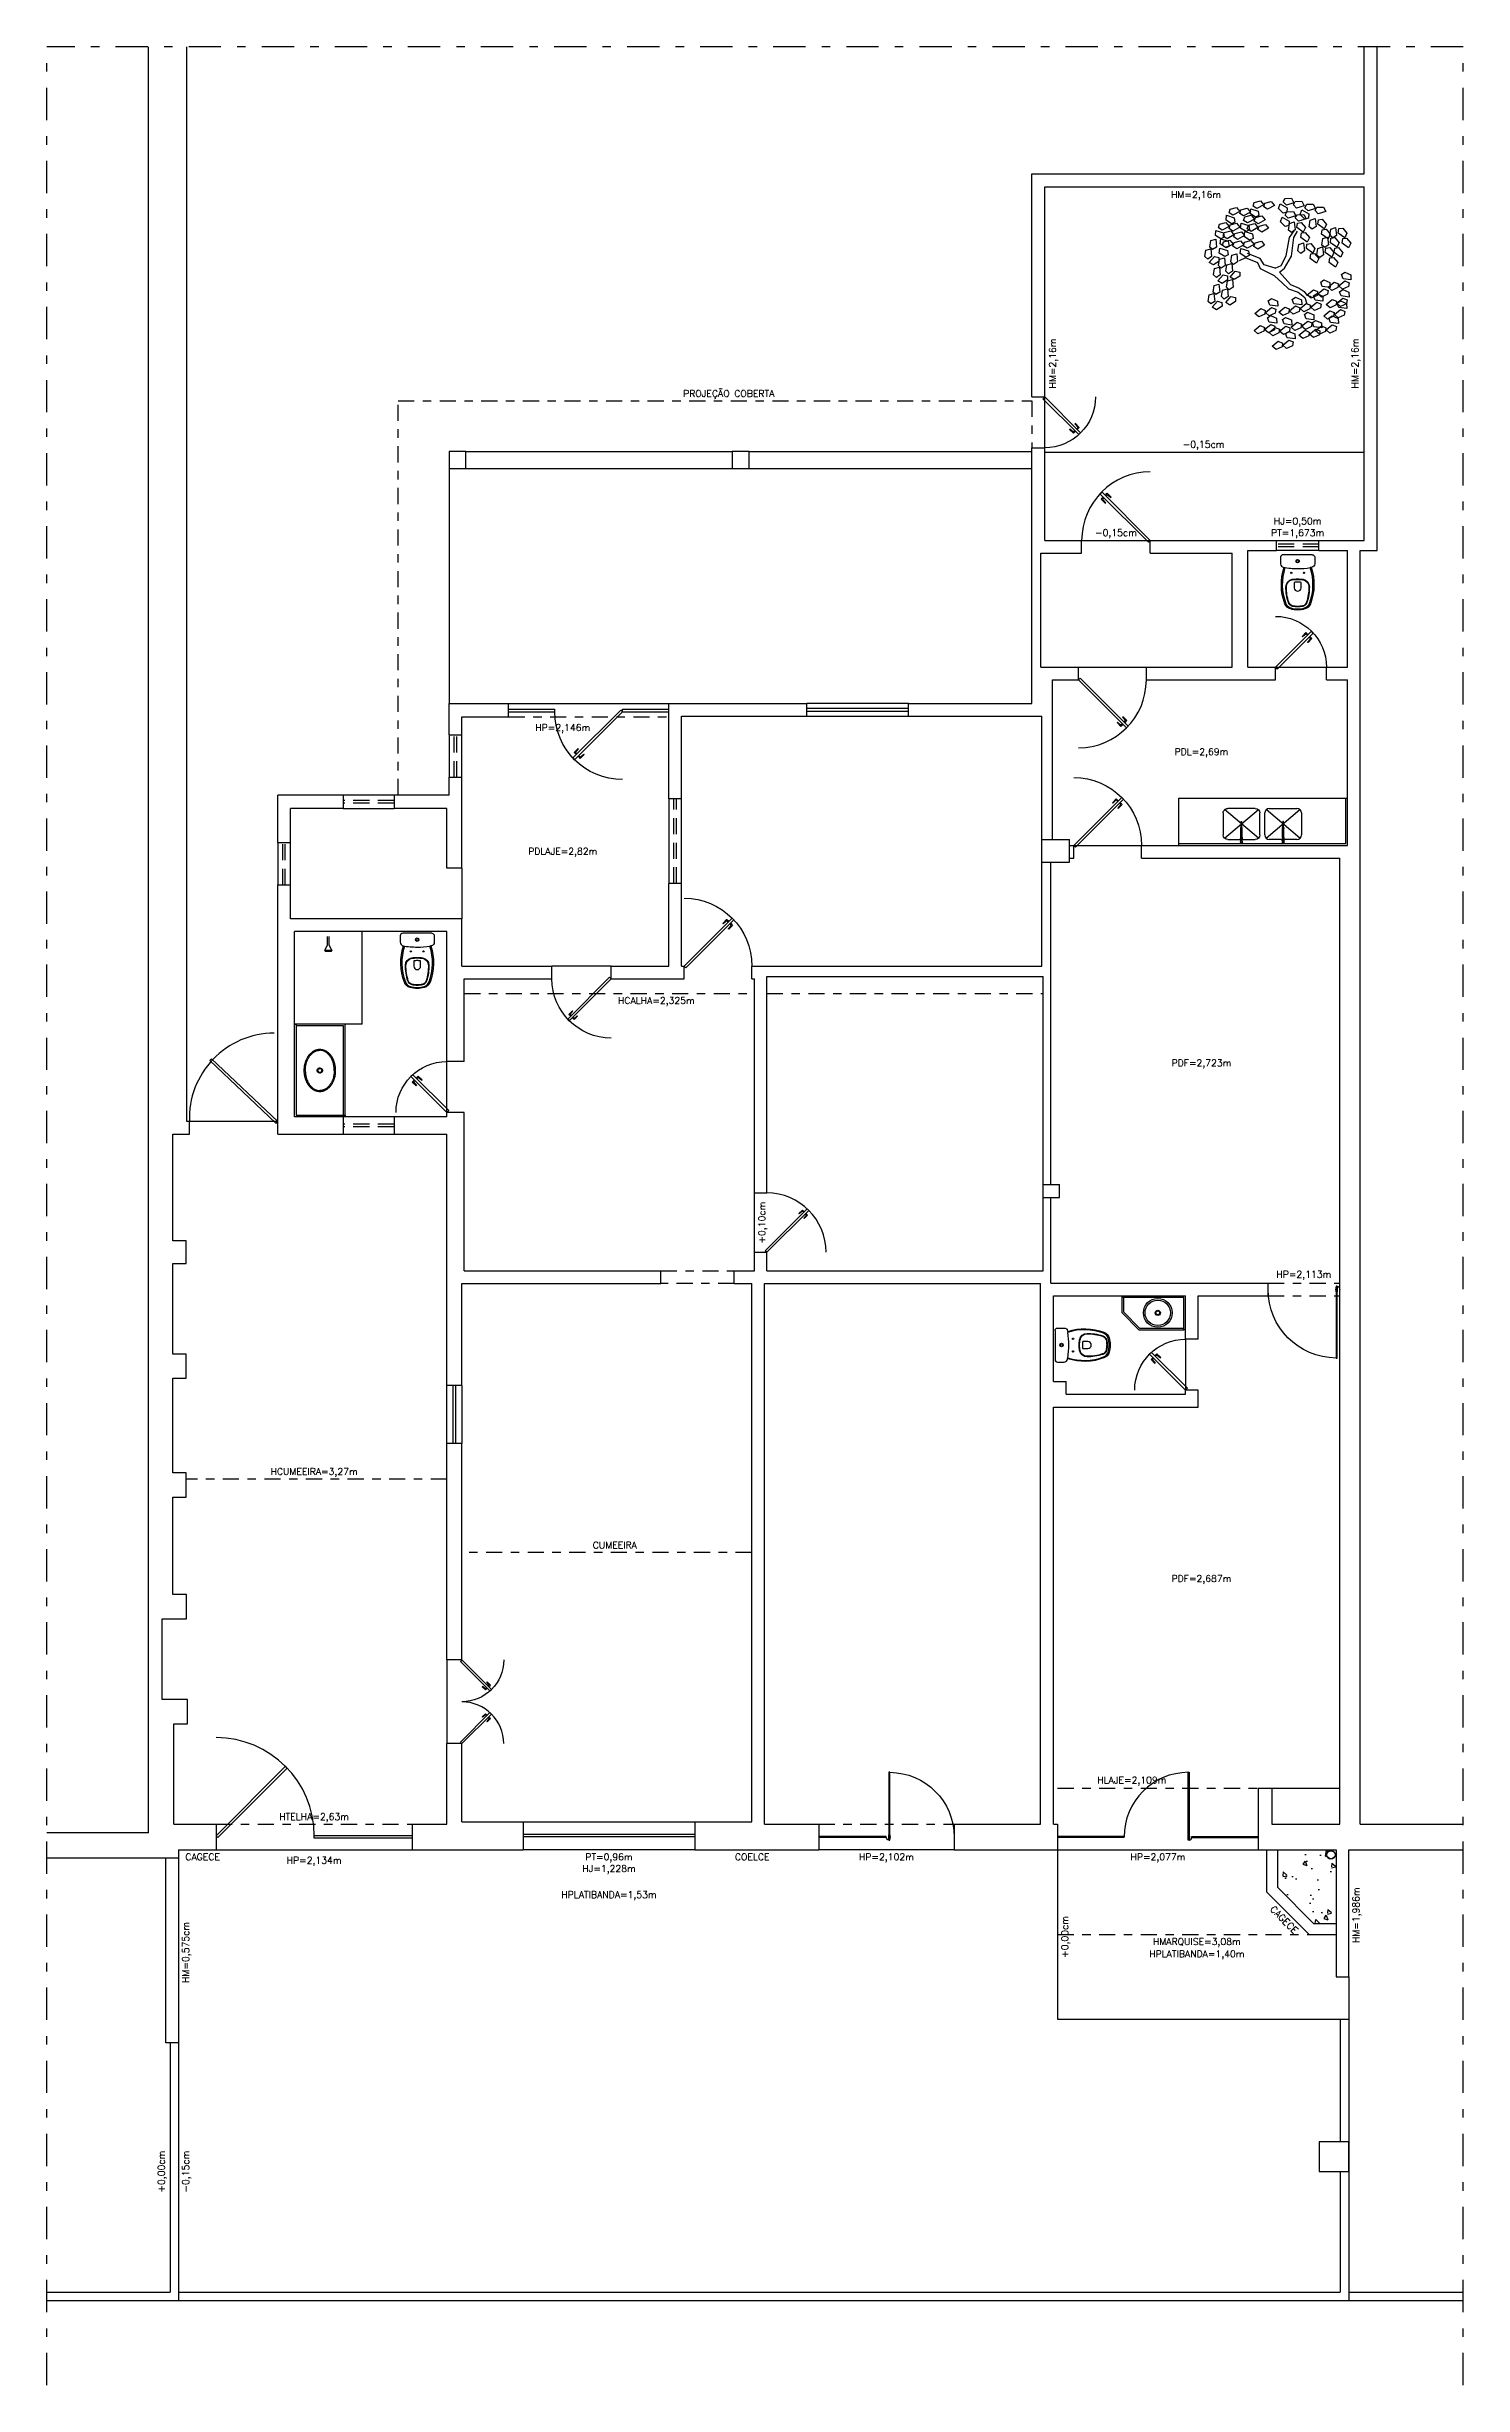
# Model space of a CAD drawing. Header units: millimetres. Extents: x 1999 to 2304, y 1614 to 1800.
# Drawn here: x 2006.59 to 2023.3, y 1619.16 to 1646.75 of the extents above; entities that cross this region are included whole.
import ezdxf
from ezdxf.enums import TextEntityAlignment as Align

# ---------------------------------------------------------------- set-up
doc = ezdxf.new("R2010")
doc.units = ezdxf.units.MM
doc.header["$LTSCALE"] = 0.03
doc.linetypes.add('DASHDOT', pattern=[25.4, 12.7, -6.35, 0, -6.35])
doc.linetypes.add('HIDDEN', pattern=[9.525, 6.35, -3.175])
for name, color, linetype in [('BANCADAS', 5, 'Continuous'), ('BLOCOS', 5, 'Continuous'), ('Esquadrias', 3, 'Continuous'), ('LOUÇAS E METAIS', 5, 'Continuous'), ('PL1', 1, 'Continuous'), ('PL2', 2, 'Continuous'), ('PL250', 250, 'Continuous'), ('PL251', 251, 'Continuous'), ('PL3', 3, 'Continuous'), ('PL4', 4, 'Continuous'), ('PL5', 5, 'Continuous'), ('PL6', 6, 'Continuous'), ('Projeção', 250, 'HIDDEN'), ('Texto', 4, 'Continuous'), ('Vegetação', 84, 'Continuous')]:
    doc.layers.add(name, color=color, linetype=linetype)
doc.styles.add('COTA50', font='ROMANS.shx', dxfattribs={"height": 0.08})

msp = doc.modelspace()

# ---------------------------------------------------------------- texts
at = {"layer": 'Texto', "style": 'COTA50'}
for s, p in [('HM=2,16m', (2020.144, 1644.966)), ('PROJEÇÃO COBERTA', (2014.631, 1642.619)), ('-0,15cm', (2020.232, 1642.02)), ('HJ=0,50m', (2021.342, 1641.114)), ('-0,15cm', (2019.199, 1640.977)), ('PT=1,673m', (2021.342, 1640.976)), ('HP=2,146m', (2012.673, 1638.678)), ('PDL=2,69m', (2020.207, 1638.393)), ('PDLAJE=2,82m', (2012.673, 1637.219)), ('HCALHA=2,325m', (2013.777, 1635.458)), ('PDF=2,723m', (2020.207, 1634.722)), ('HP=2,113m', (2021.415, 1632.228)), ('HCUMEEIRA=3,27m', (2009.74, 1629.902)), ('CUMEEIRA', (2013.287, 1629.034)), ('PDF=2,687m', (2020.207, 1628.64)), ('HLAJE=2,109m', (2019.386, 1626.262)), ('HTELHA=2,63m', (2009.74, 1625.831)), ('CAGECE', (2008.425, 1625.356)), ('HP=2,134m', (2009.74, 1625.315)), ('PT=0,96m', (2013.218, 1625.356)), ('COELCE', (2014.908, 1625.356)), ('HP=2,102m', (2016.491, 1625.356)), ('HP=2,077m', (2019.694, 1625.356)), ('HJ=1,228m', (2013.218, 1625.218)), ('HPLATIBANDA=1,53m', (2013.218, 1624.911)), ('HPLATIBANDA=1,40m', (2020.153, 1624.212)), ('HMARQUISE=3,08m', (2020.153, 1624.357))]:
    msp.add_text(s, height=0.08, dxfattribs=at).set_placement(p, align=Align.CENTER)
for s, rotation, p in [('HM=2,16m', 90, (2018.491, 1643.013)), ('HM=2,16m', 90, (2022.058, 1643.013)), ('+0,10cm', 90, (2015.061, 1632.878)), ('HM=1,986m', 90, (2022.07, 1624.708)), ('HM=0,575cm', 90, (2008.265, 1624.269)), ('+0,00cm', 90, (2018.635, 1624.452)), ('CAGECE', 315, (2021.154, 1624.627)), ('+0,00cm', 90, (2007.977, 1621.683)), ('-0,15cm', 90, (2008.265, 1621.683))]:
    msp.add_text(s, height=0.08, rotation=rotation, dxfattribs=at).set_placement(p, align=Align.CENTER)

# ---------------------------------------------------------------- blocks, each defined once
blk = doc.blocks.new('porta de vidro.80.01')
at = {"layer": 'Esquadrias', "color": 6}
for p, q in [((-0.045, -0.025), (-0.045, 0.025)), ((-0.045, 0.025), (-0.042, 0.025)), ((-0.029, 0.025), (-0.032, 0.025)), ((-0.029, -0.025), (-0.029, 0.025)), ((-0.042, -0.025), (-0.045, -0.025)), ((-0.029, -0.025), (-0.032, -0.025))]:
    blk.add_line(p, q, dxfattribs=at)
at = {"layer": 'Esquadrias'}
blk.add_lwpolyline([(-0.032, 0.763), (-0.032, -0.037), (-0.042, -0.037), (-0.042, 0.763)], close=True, dxfattribs=at)
at = {"layer": 'Esquadrias', "color": 6}
for points in [[(-0.046, -0.005), (-0.045, -0.005), (-0.045, 0.005), (-0.046, 0.005)], [(-0.028, -0.005), (-0.029, -0.005), (-0.029, 0.005), (-0.028, 0.005)]]:
    blk.add_lwpolyline(points, close=True, dxfattribs=at)
blk.add_circle((-0.037, 0), 0.00294, dxfattribs=at)
at = {"layer": 'Esquadrias', "color": 250}
for centre, radius, start, end in [((-0.037, 0), 0.763, 90.3775, 179.9991), ((-0.038, 0), 0.0375, 278.5833, 359.4644)]:
    blk.add_arc(centre, radius, start, end, dxfattribs=at)
blk = doc.blocks.new('PORTA60E')
at = {"layer": 'Esquadrias'}
for p, q in [((-0.445, 0.403), (-0.424, 0.424)), ((-0.021, -0.021), (-0.445, 0.403)), ((-0.405, 0.362), (-0.429, 0.338)), ((-0.429, 0.338), (-0.383, 0.292)), ((-0.424, 0.424), (0, 0)), ((-0.398, 0.355), (-0.415, 0.339)), ((-0.415, 0.339), (-0.379, 0.297)), ((-0.384, 0.384), (-0.359, 0.408)), ((-0.383, 0.292), (-0.379, 0.297)), ((-0.377, 0.377), (-0.36, 0.393)), ((-0.36, 0.393), (-0.318, 0.357)), ((-0.359, 0.408), (-0.313, 0.362)), ((-0.313, 0.362), (-0.318, 0.357)), ((0, 0), (-0.021, -0.021))]:
    blk.add_line(p, q, dxfattribs=at)
at = {"layer": 'Esquadrias', "color": 250}
blk.add_arc((0, 0), 0.6, 90, 180, dxfattribs=at)
blk = doc.blocks.new('PORTA70E')
at = {"layer": 'Esquadrias'}
for p, q in [((-0.514, 0.476), (-0.495, 0.495)), ((-0.019, -0.019), (-0.514, 0.476)), ((-0.478, 0.441), (-0.499, 0.42)), ((-0.499, 0.42), (-0.459, 0.379)), ((-0.495, 0.495), (0, 0)), ((-0.472, 0.435), (-0.487, 0.42)), ((-0.487, 0.42), (-0.455, 0.383)), ((-0.459, 0.459), (-0.438, 0.481)), ((-0.459, 0.379), (-0.455, 0.383)), ((-0.453, 0.453), (-0.439, 0.468)), ((-0.439, 0.468), (-0.402, 0.436)), ((-0.438, 0.481), (-0.398, 0.44)), ((-0.398, 0.44), (-0.402, 0.436)), ((0, 0), (-0.019, -0.019))]:
    blk.add_line(p, q, dxfattribs=at)
at = {"layer": 'Esquadrias', "color": 250}
blk.add_arc((0, 0), 0.7, 90, 180, dxfattribs=at)
blk = doc.blocks.new('PORTA80D')
at = {"layer": 'Esquadrias'}
for p, q in [((-0.587, 0.544), (-0.566, 0.566)), ((-0.566, 0.566), (0, 0)), ((-0.525, 0.525), (-0.501, 0.549)), ((-0.501, 0.549), (-0.455, 0.503)), ((-0.021, -0.021), (-0.587, 0.544)), ((-0.546, 0.504), (-0.571, 0.48)), ((-0.571, 0.48), (-0.525, 0.434)), ((-0.539, 0.497), (-0.556, 0.48)), ((-0.556, 0.48), (-0.52, 0.438)), ((-0.525, 0.434), (-0.52, 0.438)), ((-0.518, 0.518), (-0.501, 0.535)), ((-0.501, 0.535), (-0.459, 0.499)), ((-0.455, 0.503), (-0.459, 0.499)), ((0, 0), (-0.021, -0.021))]:
    blk.add_line(p, q, dxfattribs=at)
at = {"layer": 'Esquadrias', "color": 250}
blk.add_arc((0, 0), 0.8, 90, 180, dxfattribs=at)
blk = doc.blocks.new('chuveiro.01')
at = {"layer": 'LOUÇAS E METAIS', "color": 250, "linetype": 'HIDDEN', "ltscale": 0.2}
for p, q in [((-0.04, -0.22), (-0.011, -0.158)), ((-0.04, -0.22), (-0.04, -0.224)), ((-0.04, -0.22), (0.04, -0.22)), ((-0.032, -0.232), (0.032, -0.232)), ((-0.011, -0.158), (-0.011, 0)), ((0.011, -0.158), (0.011, 0)), ((0.04, -0.22), (0.011, -0.158)), ((0.04, -0.22), (0.04, -0.224))]:
    blk.add_line(p, q, dxfattribs=at)
for centre, start, end in [((-0.032, -0.224), 180, 270), ((0.032, -0.224), 270, 0)]:
    blk.add_arc(centre, 0.008, start, end, dxfattribs=at)
blk = doc.blocks.new('CP828_p')
at = {"layer": 'PL250'}
blk.add_lwpolyline([(0.15, -0.151, -0.171417), (0.14, -0.573, -0.234797), (0.082, -0.627, -0.071727), (0, -0.639, -0.071727), (-0.081, -0.627, -0.234797), (-0.14, -0.573, -0.171398), (-0.149, -0.151)], format="xyb", dxfattribs=at)
for points in [[(-0.074, -0.205, 1), (-0.074, -0.22, 1)], [(0.075, -0.205, 1), (0.075, -0.22, 1)], [(-0.063, -0.289, 0.368101), (-0.138, -0.377, 0.078177), (-0.11, -0.562, 0.263585), (-0.06, -0.608, 0.057686), (0, -0.615, 0.057686), (0.061, -0.608, 0.263585), (0.11, -0.562, 0.078177), (0.139, -0.377, 0.368101), (0.063, -0.289, 0.039348), (0, -0.284, 0.039347)], [(-0.04, -0.326, -0.050382), (0, -0.322, -0.050382), (0.04, -0.326), (0.04, -0.388, -0.414214), (0, -0.428, -0.414214), (-0.04, -0.388)]]:
    blk.add_lwpolyline(points, format="xyb", close=True, dxfattribs=at)
at = {"layer": 'PL5'}
for points in [[(-0.171, 0, 0.4201), (-0.201, -0.029), (-0.201, -0.106, 0.366337), (-0.164, -0.148, 0.000875), (-0.161, -0.149)], [(0.171, 0, -0.4201), (0.201, -0.029), (0.201, -0.106, -0.366337), (0.165, -0.148)], [(-0.161, -0.149, 0.003054), (-0.149, -0.151)], [(0.168, -0.148, -0.042746), (0, -0.162, -0.037874), (-0.149, -0.151)]]:
    blk.add_lwpolyline(points, format="xyb", dxfattribs=at)
at = {"layer": 'PL5', "ltscale": 0.001155}
blk.add_lwpolyline([(-0.171, 0), (0.171, 0)], dxfattribs=at)
at = {"layer": 'PL5'}
blk.add_lwpolyline([(0, -0.06, 1), (0, -0.091, 1)], format="xyb", close=True, dxfattribs=at)
at = {"layer": 'PL6'}
for points in [[(-0.161, -0.149, 0.170633), (-0.151, -0.577, 0.234797), (-0.085, -0.639, 0.071727), (0, -0.651, 0.071727), (0.085, -0.639, 0.234797), (0.151, -0.577, 0.170653), (0.161, -0.149)], [(-0.062, -0.295, 0.368101), (-0.132, -0.377, 0.078177), (-0.105, -0.56, 0.262829), (-0.06, -0.602, 0.058535), (0, -0.609, 0.057686), (0.059, -0.602, 0.263585), (0.105, -0.56, 0.078177), (0.133, -0.377, 0.368101), (0.063, -0.295, 0.039348), (0, -0.29, 0.039347), (-0.062, -0.295)]]:
    blk.add_lwpolyline(points, format="xyb", dxfattribs=at)
blk.add_lwpolyline([(0, -0.055, 1), (0, -0.096, 1)], format="xyb", close=True, dxfattribs=at)
blk = doc.blocks.new('L68_p')
at = {"layer": 'LOUÇAS E METAIS', "color": 250}
for points in [[(0, 184, 0), (-6, 183, 0), (-12, 183, 0), (-17, 183, 0), (-22, 183, 0), (-27, 182, 0), (-32, 182, 0), (-37, 182, 0), (-41, 181, 0), (-45, 180, 0), (-50, 180, 0), (-53, 179, 0), (-57, 179, 0), (-61, 178, 0), (-64, 177, 0), (-67, 177, 0), (-70, 176, 0), (-73, 176, 0), (-75, 175, 0), (-77, 174, 0), (-80, 174, 0), (-82, 173, 0), (-84, 173, 0), (-86, 172, 0), (-88, 172, 0), (-95, 170, 0), (-102, 168, 0), (-109, 165, 0), (-115, 163, 0), (-122, 160, 0), (-129, 157, 0), (-136, 154, 0), (-142, 151, 0), (-146, 149, 0), (-150, 147, 0), (-153, 145, 0), (-157, 143, 0), (-160, 141, 0), (-164, 139, 0), (-167, 137, 0), (-169, 135, 0), (-172, 133, 0), (-175, 131, 0), (-177, 130, 0), (-179, 128, 0), (-181, 126, 0), (-183, 125, 0), (-185, 123, 0), (-188, 121, 0), (-191, 118, 0), (-194, 115, 0), (-198, 112, 0), (-201, 109, 0), (-205, 105, 0), (-209, 100, 0), (-213, 96, 0), (-216, 92, 0), (-220, 87, 0), (-223, 83, 0), (-226, 78, 0), (-229, 74, 0), (-231, 69, 0), (-234, 64, 0), (-236, 60, 0), (-239, 55, 0), (-241, 50, 0), (-242, 46, 0), (-243, 42, 0), (-244, 39, 0), (-245, 37, 0), (-245, 36, 0), (-246, 35, 0), (-246, 33, 0), (-246, 31, 0), (-247, 29, 0), (-247, 27, 0), (-248, 24, 0), (-248, 21, 0), (-249, 18, 0), (-249, 15, 0), (-250, 11, 0), (-250, 8, 0), (-250, 4, 0), (-250, 0, 0)], [(-250, 0, 0), (-250, -5, 0), (-250, -9, 0), (-249, -14, 0), (-249, -18, 0), (-248, -22, 0), (-248, -26, 0), (-247, -30, 0), (-246, -33, 0), (-245, -37, 0), (-244, -41, 0), (-243, -44, 0), (-241, -48, 0), (-240, -51, 0), (-239, -54, 0), (-238, -57, 0), (-236, -60, 0), (-235, -62, 0), (-234, -65, 0), (-233, -67, 0), (-231, -69, 0), (-230, -71, 0), (-229, -73, 0), (-227, -77, 0), (-224, -81, 0), (-222, -84, 0), (-219, -88, 0), (-217, -91, 0), (-214, -95, 0), (-211, -98, 0), (-208, -101, 0), (-205, -105, 0), (-202, -108, 0), (-199, -111, 0), (-196, -114, 0), (-193, -116, 0), (-191, -119, 0), (-188, -121, 0), (-186, -123, 0), (-183, -125, 0), (-181, -126, 0), (-179, -128, 0), (-177, -129, 0), (-175, -131, 0), (-173, -133, 0), (-170, -134, 0), (-167, -136, 0), (-164, -138, 0), (-160, -141, 0), (-157, -143, 0), (-153, -145, 0), (-149, -147, 0), (-144, -150, 0), (-140, -152, 0), (-136, -154, 0), (-131, -156, 0), (-125, -159, 0), (-120, -161, 0), (-113, -163, 0), (-107, -166, 0), (-101, -168, 0), (-95, -170, 0), (-88, -172, 0), (-81, -174, 0), (-75, -175, 0), (-68, -177, 0), (-61, -178, 0), (-54, -179, 0), (-47, -180, 0), (-45, -180, 0), (-44, -181, 0), (-42, -181, 0), (-41, -181, 0), (-39, -181, 0), (-37, -181, 0), (-35, -182, 0), (-33, -182, 0), (-30, -182, 0), (-27, -182, 0), (-24, -183, 0), (-20, -183, 0), (-17, -183, 0), (-13, -183, 0), (-9, -183, 0), (-5, -183, 0), (0, -184, 0)], [(0, 31, 0), (-2, 31, 0), (-5, 31, 0), (-7, 30, 0), (-9, 29, 0), (-12, 29, 0), (-14, 27, 0), (-16, 26, 0), (-18, 25, 0), (-20, 23, 0), (-22, 21, 0), (-24, 19, 0), (-25, 17, 0), (-27, 15, 0), (-28, 13, 0), (-29, 10, 0), (-30, 8, 0), (-30, 5, 0), (-30, 3, 0), (-31, 0, 0)], [(250, 0, 0), (250, 5, 0), (250, 9, 0), (249, 14, 0), (249, 18, 0), (248, 22, 0), (248, 26, 0), (247, 30, 0), (246, 33, 0), (245, 37, 0), (244, 41, 0), (243, 44, 0), (241, 48, 0), (240, 51, 0), (239, 54, 0), (238, 57, 0), (236, 60, 0), (235, 62, 0), (234, 65, 0), (233, 67, 0), (231, 69, 0), (230, 71, 0), (229, 73, 0), (227, 77, 0), (224, 81, 0), (222, 84, 0), (219, 88, 0), (217, 91, 0), (214, 95, 0), (211, 98, 0), (208, 101, 0), (205, 105, 0), (202, 108, 0), (199, 111, 0), (196, 114, 0), (193, 116, 0), (191, 119, 0), (188, 121, 0), (186, 123, 0), (183, 125, 0), (181, 126, 0), (179, 128, 0), (177, 129, 0), (175, 131, 0), (173, 133, 0), (170, 134, 0), (167, 136, 0), (164, 138, 0), (160, 141, 0), (157, 143, 0), (153, 145, 0), (149, 147, 0), (144, 150, 0), (140, 152, 0), (136, 154, 0), (131, 156, 0), (125, 159, 0), (120, 161, 0), (113, 163, 0), (107, 166, 0), (101, 168, 0), (95, 170, 0), (88, 172, 0), (81, 174, 0), (75, 175, 0), (68, 177, 0), (61, 178, 0), (54, 179, 0), (47, 180, 0), (45, 180, 0), (44, 181, 0), (42, 181, 0), (41, 181, 0), (39, 181, 0), (37, 181, 0), (35, 182, 0), (33, 182, 0), (30, 182, 0), (27, 182, 0), (24, 183, 0), (20, 183, 0), (17, 183, 0), (13, 183, 0), (9, 183, 0), (5, 183, 0), (0, 184, 0)], [(27, 15, 0), (26, 16, 0), (25, 17, 0), (24, 19, 0), (22, 21, 0), (20, 23, 0), (18, 25, 0), (16, 26, 0), (14, 27, 0), (12, 29, 0), (9, 29, 0), (7, 30, 0), (5, 31, 0), (2, 31, 0), (0, 31, 0)], [(0, -184, 0), (6, -183, 0), (12, -183, 0), (17, -183, 0), (22, -183, 0), (27, -182, 0), (32, -182, 0), (37, -182, 0), (41, -181, 0), (45, -180, 0), (50, -180, 0), (53, -179, 0), (57, -179, 0), (61, -178, 0), (64, -177, 0), (67, -177, 0), (70, -176, 0), (73, -176, 0), (75, -175, 0), (77, -174, 0), (80, -174, 0), (82, -173, 0), (84, -173, 0), (86, -172, 0), (88, -172, 0), (95, -170, 0), (102, -168, 0), (109, -165, 0), (115, -163, 0), (122, -160, 0), (129, -157, 0), (136, -154, 0), (142, -151, 0), (146, -149, 0), (150, -147, 0), (153, -145, 0), (157, -143, 0), (160, -141, 0), (164, -139, 0), (167, -137, 0), (169, -135, 0), (172, -133, 0), (175, -131, 0), (177, -130, 0), (179, -128, 0), (181, -126, 0), (183, -125, 0), (185, -123, 0), (188, -121, 0), (191, -118, 0), (194, -115, 0), (198, -112, 0), (201, -109, 0), (205, -105, 0), (209, -100, 0), (213, -96, 0), (216, -92, 0), (220, -87, 0), (223, -83, 0), (226, -78, 0), (229, -74, 0), (231, -69, 0), (234, -64, 0), (236, -60, 0), (239, -55, 0), (241, -50, 0), (242, -46, 0), (243, -42, 0), (244, -39, 0), (245, -37, 0), (245, -36, 0), (246, -35, 0), (246, -33, 0), (246, -31, 0), (247, -29, 0), (247, -27, 0), (248, -24, 0), (248, -21, 0), (249, -18, 0), (249, -15, 0), (250, -11, 0), (250, -8, 0), (250, -4, 0), (250, 0, 0)], [(-27, -15, 0), (-26, -16, 0), (-25, -17, 0), (-24, -19, 0), (-22, -21, 0), (-20, -23, 0), (-18, -25, 0), (-16, -26, 0), (-14, -27, 0), (-12, -29, 0), (-9, -29, 0), (-7, -30, 0), (-5, -31, 0), (-2, -31, 0), (0, -31, 0)], [(0, -31, 0), (2, -31, 0), (5, -31, 0), (7, -30, 0), (9, -29, 0), (12, -29, 0), (14, -27, 0), (16, -26, 0), (18, -25, 0), (20, -23, 0), (22, -21, 0), (24, -19, 0), (25, -17, 0), (27, -15, 0), (28, -13, 0), (29, -10, 0), (30, -8, 0), (30, -5, 0), (30, -3, 0), (31, 0, 0)]]:
    blk.add_polyline3d(points, dxfattribs=at)
at = {"layer": 'LOUÇAS E METAIS', "color": 6}
for points in [[(0, 171, 0), (-8, 171, 0), (-16, 170, 0), (-24, 170, 0), (-32, 169, 0), (-39, 168, 0), (-47, 167, 0), (-54, 166, 0), (-62, 165, 0), (-69, 163, 0), (-76, 162, 0), (-83, 160, 0), (-91, 158, 0), (-98, 156, 0), (-105, 153, 0), (-113, 150, 0), (-120, 147, 0), (-127, 144, 0), (-133, 141, 0), (-140, 138, 0), (-146, 135, 0), (-152, 131, 0), (-158, 127, 0), (-164, 124, 0), (-170, 120, 0), (-175, 116, 0), (-180, 111, 0), (-185, 107, 0), (-190, 103, 0), (-194, 99, 0), (-198, 94, 0), (-202, 90, 0), (-206, 86, 0), (-209, 82, 0), (-212, 77, 0), (-216, 72, 0), (-219, 68, 0), (-221, 63, 0), (-224, 58, 0), (-226, 53, 0), (-229, 48, 0), (-230, 43, 0), (-232, 38, 0), (-234, 33, 0), (-235, 28, 0), (-236, 24, 0), (-237, 19, 0), (-237, 14, 0), (-238, 10, 0), (-238, 5, 0), (-238, 0, 0)], [(0, -171, 0), (-8, -171, 0), (-16, -170, 0), (-24, -170, 0), (-32, -169, 0), (-39, -168, 0), (-47, -167, 0), (-54, -166, 0), (-62, -165, 0), (-69, -163, 0), (-76, -162, 0), (-83, -160, 0), (-91, -158, 0), (-98, -156, 0), (-105, -153, 0), (-113, -150, 0), (-120, -147, 0), (-127, -144, 0), (-133, -141, 0), (-140, -138, 0), (-146, -135, 0), (-152, -131, 0), (-158, -127, 0), (-164, -124, 0), (-170, -120, 0), (-175, -116, 0), (-180, -111, 0), (-185, -107, 0), (-190, -103, 0), (-194, -99, 0), (-198, -94, 0), (-202, -90, 0), (-206, -86, 0), (-209, -82, 0), (-212, -77, 0), (-216, -72, 0), (-219, -68, 0), (-221, -63, 0), (-224, -58, 0), (-226, -53, 0), (-229, -48, 0), (-230, -43, 0), (-232, -38, 0), (-234, -33, 0), (-235, -28, 0), (-236, -24, 0), (-237, -19, 0), (-237, -14, 0), (-238, -10, 0), (-238, -5, 0), (-238, 0, 0)], [(0, 171, 0), (8, 171, 0), (16, 170, 0), (24, 170, 0), (32, 169, 0), (39, 168, 0), (47, 167, 0), (54, 166, 0), (62, 165, 0), (69, 163, 0), (76, 162, 0), (83, 160, 0), (91, 158, 0), (98, 156, 0), (105, 153, 0), (113, 150, 0), (120, 147, 0), (127, 144, 0), (133, 141, 0), (140, 138, 0), (146, 135, 0), (152, 131, 0), (158, 127, 0), (164, 124, 0), (170, 120, 0), (175, 116, 0), (180, 111, 0), (185, 107, 0), (190, 103, 0), (194, 99, 0), (198, 94, 0), (202, 90, 0), (206, 86, 0), (209, 82, 0), (212, 77, 0), (216, 72, 0), (219, 68, 0), (221, 63, 0), (224, 58, 0), (226, 53, 0), (229, 48, 0), (230, 43, 0), (232, 38, 0), (234, 33, 0), (235, 28, 0), (236, 24, 0), (237, 19, 0), (237, 14, 0), (238, 10, 0), (238, 5, 0), (238, 0, 0)], [(0, -171, 0), (8, -171, 0), (16, -170, 0), (24, -170, 0), (32, -169, 0), (39, -168, 0), (47, -167, 0), (54, -166, 0), (62, -165, 0), (69, -163, 0), (76, -162, 0), (83, -160, 0), (91, -158, 0), (98, -156, 0), (105, -153, 0), (113, -150, 0), (120, -147, 0), (127, -144, 0), (133, -141, 0), (140, -138, 0), (146, -135, 0), (152, -131, 0), (158, -127, 0), (164, -124, 0), (170, -120, 0), (175, -116, 0), (180, -111, 0), (185, -107, 0), (190, -103, 0), (194, -99, 0), (198, -94, 0), (202, -90, 0), (206, -86, 0), (209, -82, 0), (212, -77, 0), (216, -72, 0), (219, -68, 0), (221, -63, 0), (224, -58, 0), (226, -53, 0), (229, -48, 0), (230, -43, 0), (232, -38, 0), (234, -33, 0), (235, -28, 0), (236, -24, 0), (237, -19, 0), (237, -14, 0), (238, -10, 0), (238, -5, 0), (238, 0, 0)]]:
    blk.add_polyline3d(points, dxfattribs=at)
for start, end in [(28.6479, 208.6479), (270, 28.6479), (208.6479, 270)]:
    blk.add_arc((0, 0), 22, start, end, dxfattribs=at)
at = {"layer": 'LOUÇAS E METAIS', "color": 250}
for centre, start, end in [((-1, 0), 359.9943, 28.1745), ((1, 0), 179.9943, 208.1745)]:
    blk.add_arc(centre, 31.2, start, end, dxfattribs=at)
blk = doc.blocks.new('t')
at = {"layer": 'LOUÇAS E METAIS'}
for p, q in [((487, -47), (247, -47)), ((487, -57), (247, -57)), ((476, -43), (340, -43)), ((476, -62), (340, -62)), ((476, -41), (476, -47)), ((476, -41), (494, -41)), ((476, -57), (476, -63)), ((476, -63), (494, -63)), ((488, -45), (487, -45)), ((488, -59), (487, -59)), ((487, -59), (487, -59)), ((488, -45), (506, -45)), ((488, -59), (506, -59)), ((515, -52), (500, -37)), ((500, -67), (515, -52)), ((536, -41), (558, -41)), ((536, -63), (558, -63)), ((558, -37), (558, -68)), ((559, -36), (560, -36)), ((559, -69), (560, -69)), ((565, -27), (560, -34)), ((560, -70), (560, -34)), ((560, -70), (560, -34)), ((560, -70), (560, -34)), ((560, -69), (560, -35)), ((560, -36), (560, -68)), ((560, -36), (560, -69)), ((560, -66), (560, -38)), ((560, -62), (560, -42)), ((565, -77), (560, -70)), ((565, -77), (565, -27)), ((568, -27), (565, -27)), ((568, -77), (565, -77)), ((568, -77), (568, -27))]:
    blk.add_line(p, q, dxfattribs=at)
for radius in [11, 9.11, 7.11]:
    blk.add_circle((515, -52), radius, dxfattribs=at)
for centre, radius, start, end in [((340, -52), 12, 52.3415, 156.682), ((340, -52), 12, 203.318, 307.6585), ((340, -52), 9.5, 90, 150), ((340, -52), 9.5, 210, 270), ((494, -31), 10, 270, 292.5105), ((494, -73), 10, 67.4895, 90), ((515, -73), 37.3, 62.3826, 117.6174), ((515, -31), 37.3, 242.3826, 297.6174), ((515, -52), 13, 211.2807, 148.7193), ((536, -31), 10, 247.4895, 270), ((536, -73), 10, 90, 112.5105), ((559, -37), 1, 90, 180), ((559, -68), 1, 180, 270)]:
    blk.add_arc(centre, radius, start, end, dxfattribs=at)
blk.add_ellipse((247, -52), major_axis=(0, -4.75), ratio=0.866025, dxfattribs=at)
for major_axis, ratio, start_param, end_param in [((0, 6.75), 0.145907, 2.351393, 7.073385), ((0, -4.75), 0.103175, 0, 3.141593)]:
    blk.add_ellipse((487, -52), major_axis=major_axis, ratio=ratio, start_param=start_param, end_param=end_param, dxfattribs=at)
blk = doc.blocks.new('erwerh')
at = {"layer": 'BLOCOS', "color": 6}
for p, q in [((557523.002, 9587158.794), (557523.002, 9587159.057)), ((557523.046, 9587159.1), (557523.256, 9587159.1)), ((557523.3, 9587159.057), (557523.3, 9587158.794)), ((557523.256, 9587158.75), (557523.046, 9587158.75))]:
    blk.add_line(p, q, dxfattribs=at)
at = {"layer": 'BLOCOS', "color": 250}
for p, q in [((557523.014, 9587158.764), (557523.288, 9587159.086)), ((557523.014, 9587159.086), (557523.288, 9587158.764))]:
    blk.add_line(p, q, dxfattribs=at)
at = {"layer": 'BLOCOS', "color": 6}
for centre, start, end in [((557523.046, 9587159.057), 90, 180), ((557523.256, 9587159.057), 0, 90), ((557523.046, 9587158.794), 180, 270), ((557523.256, 9587158.794), 270, 0)]:
    blk.add_arc(centre, 0.0437, start, end, dxfattribs=at)
blk = doc.blocks.new('L', base_point=(1.368, 0.591))
at = {"layer": 'Vegetação', "color": 250}
for p, q in [((1.275, 0.567), (1.306, 0.592)), ((1.288, 0.517), (1.275, 0.567)), ((1.281, 0.65), (1.312, 0.675)), ((1.294, 0.6), (1.281, 0.65)), ((1.322, 0.591), (1.294, 0.6)), ((1.306, 0.592), (1.336, 0.538)), ((1.312, 0.675), (1.342, 0.621)), ((1.342, 0.621), (1.322, 0.591)), ((1.356, 0.548), (1.391, 0.554)), ((1.391, 0.554), (1.404, 0.527)), ((1.317, 0.508), (1.288, 0.517)), ((1.336, 0.538), (1.317, 0.508)), ((1.337, 0.489), (1.356, 0.548)), ((1.376, 0.484), (1.337, 0.489)), ((1.404, 0.527), (1.376, 0.484))]:
    blk.add_line(p, q, dxfattribs=at)
blk = doc.blocks.new('S-ARV19')
at = {"layer": 'Vegetação'}
for p, q in [((0.358, 0.483), (0.436, 0.605)), ((0.436, 0.605), (0.524, 0.662)), ((0.454, 0.455), (0.585, 0.615)), ((0.524, 0.662), (0.559, 0.765)), ((0.585, 0.615), (0.734, 0.662)), ((-0.843, 0.249), (-1.009, 0.361)), ((-0.843, 0.352), (-1.001, 0.446)), ((-0.405, 0.296), (-0.843, 0.352)), ((-0.414, 0.173), (-0.843, 0.249)), ((-0.177, 0.051), (-0.414, 0.173)), ((-0.116, 0.136), (-0.405, 0.296)), ((-0.116, -0.09), (-0.177, 0.051)), ((-0.019, 0.014), (-0.116, 0.136)), ((-0.019, 0.014), (0.27, 0.277)), ((0.068, -0.108), (0.235, 0.08)), ((0.235, 0.08), (0.375, 0.23)), ((0.27, 0.277), (0.358, 0.483)), ((0.375, 0.23), (0.454, 0.455)), ((-0.343, -0.446), (-0.466, -0.747)), ((-0.247, -0.503), (-0.361, -0.793)), ((-0.194, -0.352), (-0.343, -0.446)), ((-0.098, -0.437), (-0.247, -0.503)), ((-0.116, -0.09), (-0.194, -0.352)), ((0.068, -0.108), (-0.098, -0.437)), ((-0.361, -0.793), (-0.291, -0.944))]:
    blk.add_line(p, q, dxfattribs=at)
at = {"layer": 'Vegetação', "color": 250, "xscale": 3.048, "yscale": 3.048, "zscale": 3.048}
for p, rotation in [((-0.764, 1.394), 295.0165150851705), ((0.121, 1.394), 190.1248425347958), ((0.533, 1.347), 190.1248425347958), ((-1.351, 0.831), 347.8021081598379), ((-0.974, 0.906), 295.0165150851705), ((-0.536, 1.206), 295.0165150851705), ((-0.3, 1.084), 295.0165150851705), ((0.305, 0.896), 190.1248425347958), ((0.804, 1.291), 190.1248425347958), ((1.164, 1.093), 190.1248425347958), ((-1.491, 0.314), 347.8021081598379), ((-1.176, 0.361), 347.8021081598379), ((-0.895, 0.408), 295.0165150851705), ((-0.396, 0.633), 295.0165150851705), ((0.629, 0.727), 190.1248425347958), ((0.717, 0.22), 190.1248425347958), ((1.076, 0.511), 190.1248425347958), ((1.269, 0.699), 190.1248425347958), ((0.752, -0.352), 190.1248425347958), ((1.155, -0.371), 190.1248425347958), ((1.199, -0.014), 190.1248425347958), ((1.532, 0.061), 190.1248425347958), ((-0.151, -0.953), 66.16076666471405), ((-0.063, -1.244), 66.16076666471405), ((0.454, -1.056), 66.16076666471405), ((-0.501, -1.451), 66.16076666471405), ((0.568, -1.375), 66.16076666471405)]:
    blk.add_blockref('L', p, dxfattribs=dict(at, rotation=rotation))
for p in [(-1.439, -0.362), (-1.097, -0.587), (-0.895, -0.502), (-0.492, -0.596), (-1.281, -0.934), (-0.922, -1.188), (-0.72, -1.075), (-0.501, -1.094)]:
    blk.add_blockref('L', p, dxfattribs=at)

# ---------------------------------------------------------------- hatches: boundary and pattern name
at = {"layer": 'Vegetação'}
h = msp.add_hatch(dxfattribs=at)
h.set_pattern_fill('AR-CONC', color=256, scale=0.003, angle=270)
h.paths.add_polyline_path([(2021.795, 1625.481), (2021.107, 1625.481), (2021.107, 1625.035), (2021.53, 1624.612), (2021.795, 1624.612)])
h.paths.add_polyline_path([(2021.685, 1625.421, -1), (2021.785, 1625.421, -1)], flags=16)

# ---------------------------------------------------------------- linework, layer by layer
at = {"color": 5, "linetype": 'DASHDOT'}
for p, q in [((2006.586, 1619.163), (2006.586, 1646.749)), ((2023.295, 1646.749), (2006.586, 1646.749)), ((2023.295, 1619.163), (2023.295, 1646.749))]:
    msp.add_line(p, q, dxfattribs=at)
at = {"layer": 'BANCADAS', "color": 6}
for p, q in [((2019.94, 1637.884), (2021.909, 1637.884)), ((2019.94, 1637.349), (2019.94, 1637.884)), ((2010.107, 1635.219), (2009.527, 1635.219)), ((2010.107, 1634.147), (2010.107, 1635.219)), ((2019.27, 1631.814), (2019.27, 1631.994)), ((2019.27, 1631.814), (2019.47, 1631.614)), ((2019.47, 1631.614), (2020, 1631.614))]:
    msp.add_line(p, q, dxfattribs=at)
at = {"layer": 'BANCADAS', "color": 250}
for p, q in [((2010.087, 1635.199), (2009.527, 1635.199)), ((2010.087, 1634.147), (2010.087, 1635.199)), ((2019.29, 1631.823), (2019.29, 1631.994)), ((2019.29, 1631.823), (2019.478, 1631.634)), ((2019.478, 1631.634), (2020, 1631.634))]:
    msp.add_line(p, q, dxfattribs=at)
at = {"layer": 'BANCADAS'}
msp.add_line((2021.037, 1626.208), (2021.84, 1626.208), dxfattribs=at)
for points in [[(2019.94, 1637.329), (2019.94, 1637.349), (2021.909, 1637.349), (2021.909, 1637.884), (2021.929, 1637.884)], [(2009.507, 1635.219), (2009.527, 1635.219), (2009.527, 1634.147), (2010.107, 1634.147), (2010.107, 1634.127)], [(2020.02, 1631.614), (2020, 1631.614), (2020, 1631.994), (2019.27, 1631.994), (2019.27, 1632.014)]]:
    msp.add_lwpolyline(points, dxfattribs=at)
at = {"layer": 'BANCADAS', "color": 250}
for radius in [0.17, 0.0306]:
    msp.add_circle((2019.692, 1631.814), radius, dxfattribs=at)
at = {"layer": 'BANCADAS', "color": 6}
for radius in [0.15, 0.022]:
    msp.add_circle((2019.692, 1631.814), radius, dxfattribs=at)
at = {"layer": 'Esquadrias', "linetype": 'HIDDEN'}
for p, q in [((2021.592, 1640.881), (2021.092, 1640.881)), ((2021.592, 1640.851), (2021.092, 1640.851)), ((2011.392, 1638.133), (2011.392, 1638.633)), ((2011.422, 1638.133), (2011.422, 1638.633)), ((2010.683, 1637.858), (2010.083, 1637.858)), ((2010.683, 1637.828), (2010.083, 1637.828)), ((2013.983, 1636.879), (2013.983, 1637.879)), ((2014.013, 1636.879), (2014.013, 1637.879)), ((2009.37, 1636.862), (2009.37, 1637.362)), ((2009.4, 1636.862), (2009.4, 1637.362)), ((2010.683, 1634.04), (2010.083, 1634.04)), ((2010.683, 1634.01), (2010.083, 1634.01))]:
    msp.add_line(p, q, dxfattribs=at)
at = {"layer": 'Esquadrias'}
for p, q in [((2012.034, 1638.934), (2012.579, 1638.934)), ((2012.034, 1638.904), (2012.579, 1638.904)), ((2012.579, 1638.904), (2012.579, 1638.934)), ((2013.379, 1638.904), (2013.379, 1638.934)), ((2013.379, 1638.934), (2013.923, 1638.934)), ((2013.379, 1638.904), (2013.923, 1638.904)), ((2016.751, 1638.943), (2015.551, 1638.943)), ((2015.551, 1638.913), (2016.751, 1638.913)), ((2011.38, 1630.271), (2011.38, 1630.957)), ((2011.41, 1630.271), (2011.41, 1630.957)), ((2010.898, 1625.646), (2009.741, 1625.646)), ((2009.741, 1625.616), (2009.741, 1625.646)), ((2014.23, 1625.661), (2012.206, 1625.661)), ((2010.898, 1625.616), (2009.741, 1625.616)), ((2014.23, 1625.631), (2012.206, 1625.631)), ((2016.489, 1625.636), (2015.692, 1625.636)), ((2016.489, 1625.626), (2015.692, 1625.626)), ((2016.489, 1625.626), (2016.489, 1625.636)), ((2019.294, 1625.636), (2018.51, 1625.636)), ((2019.294, 1625.626), (2018.51, 1625.626)), ((2019.294, 1625.626), (2019.294, 1625.636)), ((2020.094, 1625.626), (2020.094, 1625.636)), ((2020.094, 1625.636), (2020.877, 1625.636)), ((2020.094, 1625.626), (2020.877, 1625.626))]:
    msp.add_line(p, q, dxfattribs=at)
msp.add_lwpolyline([(2009.402, 1626.465), (2008.584, 1625.646), (2008.605, 1625.625), (2009.423, 1626.443)], close=True, dxfattribs=at)
at = {"layer": 'Esquadrias', "color": 250}
for centre, radius, start, end in [((2009.274, 1634.109), 1.006, 90.3651, 182.0487), ((2008.584, 1625.646), 1.157, 0, 90)]:
    msp.add_arc(centre, radius, start, end, dxfattribs=at)
at = {"layer": 'PL1'}
for p, q in [((2007.786, 1625.681), (2007.786, 1646.749)), ((2008.239, 1634.073), (2008.239, 1646.749)), ((2022.128, 1645.249), (2022.128, 1646.749)), ((2022.278, 1640.806), (2022.278, 1646.749)), ((2018.208, 1645.249), (2022.128, 1645.249)), ((2018.208, 1642.619), (2018.208, 1645.249)), ((2018.358, 1645.099), (2022.128, 1645.099)), ((2018.358, 1642.619), (2018.358, 1645.099)), ((2022.128, 1640.926), (2022.128, 1645.099)), ((2018.208, 1642.619), (2018.358, 1642.619)), ((2018.208, 1639.003), (2018.208, 1642.019)), ((2018.208, 1642.019), (2018.358, 1642.019)), ((2018.358, 1640.926), (2018.358, 1642.019)), ((2018.358, 1640.926), (2018.794, 1640.926)), ((2018.794, 1640.776), (2018.794, 1640.926)), ((2019.604, 1640.776), (2019.604, 1640.926)), ((2019.604, 1640.926), (2021.092, 1640.926)), ((2021.092, 1640.806), (2021.092, 1640.926)), ((2021.592, 1640.806), (2021.592, 1640.926)), ((2021.592, 1640.926), (2022.128, 1640.926)), ((2018.314, 1639.43), (2018.314, 1640.776)), ((2018.314, 1640.776), (2018.794, 1640.776)), ((2019.604, 1640.776), (2020.571, 1640.776)), ((2020.571, 1639.43), (2020.571, 1640.776)), ((2020.755, 1639.43), (2020.755, 1640.806)), ((2020.755, 1640.806), (2021.092, 1640.806)), ((2021.592, 1640.806), (2021.929, 1640.806)), ((2021.929, 1639.43), (2021.929, 1640.806)), ((2022.079, 1625.781), (2022.079, 1640.806)), ((2022.079, 1640.806), (2022.278, 1640.806)), ((2018.314, 1639.43), (2018.757, 1639.43)), ((2018.45, 1637.399), (2018.45, 1639.28)), ((2018.45, 1639.28), (2018.757, 1639.28)), ((2018.757, 1639.28), (2018.757, 1639.43)), ((2019.557, 1639.28), (2019.557, 1639.43)), ((2019.557, 1639.43), (2020.571, 1639.43)), ((2019.557, 1639.28), (2021.081, 1639.28)), ((2020.755, 1639.43), (2021.081, 1639.43)), ((2021.081, 1639.28), (2021.081, 1639.43)), ((2021.681, 1639.28), (2021.681, 1639.43)), ((2021.681, 1639.43), (2021.929, 1639.43)), ((2021.681, 1639.28), (2021.929, 1639.28)), ((2021.929, 1637.329), (2021.929, 1639.28)), ((2011.331, 1639.003), (2012.034, 1639.003)), ((2011.331, 1638.633), (2011.331, 1639.003)), ((2012.034, 1638.844), (2012.034, 1639.003)), ((2013.923, 1639.003), (2015.551, 1639.003)), ((2013.923, 1637.879), (2013.923, 1639.003)), ((2015.551, 1638.853), (2015.551, 1639.003)), ((2016.751, 1638.853), (2016.751, 1639.003)), ((2016.751, 1639.003), (2018.208, 1639.003)), ((2011.331, 1638.633), (2011.483, 1638.633)), ((2011.483, 1638.844), (2012.034, 1638.844)), ((2011.483, 1638.633), (2011.483, 1638.844)), ((2014.073, 1638.853), (2015.551, 1638.853)), ((2014.073, 1637.879), (2014.073, 1638.853)), ((2016.751, 1638.853), (2018.323, 1638.853)), ((2018.323, 1635.905), (2018.323, 1638.853)), ((2011.331, 1637.922), (2011.331, 1638.133)), ((2011.331, 1638.133), (2011.483, 1638.133)), ((2011.483, 1637.061), (2011.483, 1638.133)), ((2010.083, 1637.922), (2009.31, 1637.922)), ((2009.31, 1637.362), (2009.31, 1637.922)), ((2010.083, 1637.922), (2010.083, 1637.763)), ((2011.331, 1637.922), (2010.683, 1637.922)), ((2010.683, 1637.922), (2010.683, 1637.763)), ((2014.073, 1637.879), (2013.923, 1637.879)), ((2010.083, 1637.763), (2009.46, 1637.763)), ((2009.46, 1637.362), (2009.46, 1637.763)), ((2011.306, 1637.763), (2010.683, 1637.763)), ((2011.306, 1637.061), (2011.306, 1637.763)), ((2009.31, 1637.362), (2009.46, 1637.362)), ((2018.323, 1637.399), (2018.651, 1637.399)), ((2018.651, 1637.129), (2018.651, 1637.399)), ((2018.651, 1637.329), (2018.701, 1637.329)), ((2018.701, 1637.179), (2018.701, 1637.329)), ((2019.501, 1637.179), (2019.501, 1637.329)), ((2019.501, 1637.329), (2021.929, 1637.329)), ((2011.483, 1637.061), (2011.306, 1637.061)), ((2018.323, 1637.129), (2018.651, 1637.129)), ((2018.431, 1633.328), (2018.431, 1637.129)), ((2018.651, 1637.179), (2018.701, 1637.179)), ((2019.501, 1637.179), (2021.84, 1637.179)), ((2021.84, 1625.781), (2021.84, 1637.179)), ((2009.31, 1633.923), (2009.31, 1636.862)), ((2009.31, 1636.862), (2009.46, 1636.862)), ((2009.46, 1636.461), (2009.46, 1636.862)), ((2013.923, 1635.905), (2013.923, 1636.879)), ((2014.073, 1636.879), (2013.923, 1636.879)), ((2014.073, 1635.905), (2014.073, 1636.879)), ((2011.483, 1636.461), (2009.46, 1636.461)), ((2011.483, 1635.905), (2011.483, 1636.461)), ((2011.306, 1636.311), (2009.507, 1636.311)), ((2009.507, 1634.127), (2009.507, 1636.311)), ((2011.306, 1634.778), (2011.306, 1636.311)), ((2011.483, 1635.905), (2012.545, 1635.905)), ((2012.545, 1635.755), (2012.545, 1635.905)), ((2013.245, 1635.755), (2013.245, 1635.905)), ((2013.245, 1635.905), (2013.923, 1635.905)), ((2014.073, 1635.905), (2014.105, 1635.905)), ((2014.105, 1635.755), (2014.105, 1635.905)), ((2014.905, 1635.755), (2014.905, 1635.905)), ((2014.905, 1635.905), (2018.323, 1635.905)), ((2011.511, 1635.755), (2012.545, 1635.755)), ((2011.511, 1634.778), (2011.511, 1635.755)), ((2013.245, 1635.755), (2014.105, 1635.755)), ((2014.905, 1635.755), (2014.936, 1635.755)), ((2014.936, 1633.228), (2014.936, 1635.755)), ((2015.08, 1635.783), (2018.338, 1635.783)), ((2015.08, 1633.228), (2015.08, 1635.783)), ((2018.338, 1632.31), (2018.338, 1635.783)), ((2011.511, 1634.778), (2011.306, 1634.778)), ((2008.075, 1632.665), (2008.075, 1633.923)), ((2008.075, 1633.923), (2008.268, 1633.923)), ((2008.268, 1634.073), (2008.239, 1634.073)), ((2008.268, 1633.923), (2008.268, 1634.073)), ((2009.31, 1633.923), (2010.083, 1633.923)), ((2010.083, 1634.127), (2009.507, 1634.127)), ((2010.083, 1634.127), (2010.083, 1633.923)), ((2011.306, 1634.127), (2010.683, 1634.127)), ((2010.683, 1634.127), (2010.683, 1633.923)), ((2010.683, 1633.923), (2011.306, 1633.923)), ((2011.306, 1634.127), (2011.306, 1634.178)), ((2011.511, 1634.178), (2011.306, 1634.178)), ((2011.306, 1630.957), (2011.306, 1633.923)), ((2011.511, 1632.31), (2011.511, 1634.178)), ((2014.936, 1633.228), (2015.08, 1633.228)), ((2018.338, 1633.328), (2018.531, 1633.328)), ((2018.338, 1633.173), (2018.531, 1633.173)), ((2018.431, 1632.164), (2018.431, 1633.173)), ((2018.531, 1633.173), (2018.531, 1633.328)), ((2008.23, 1632.665), (2008.075, 1632.665)), ((2008.23, 1632.396), (2008.23, 1632.665)), ((2008.075, 1631.327), (2008.075, 1632.396)), ((2008.075, 1632.396), (2008.23, 1632.396)), ((2011.511, 1632.31), (2013.829, 1632.31)), ((2013.829, 1632.16), (2013.829, 1632.31)), ((2014.696, 1632.16), (2014.696, 1632.31)), ((2014.696, 1632.31), (2014.936, 1632.31)), ((2014.936, 1632.31), (2014.936, 1632.528)), ((2014.936, 1632.528), (2015.08, 1632.528)), ((2015.08, 1632.31), (2015.08, 1632.528)), ((2015.08, 1632.31), (2018.338, 1632.31)), ((2011.483, 1632.16), (2013.829, 1632.16)), ((2011.483, 1630.957), (2011.483, 1632.16)), ((2014.696, 1632.16), (2014.902, 1632.16)), ((2014.902, 1625.809), (2014.902, 1632.16)), ((2015.052, 1625.781), (2015.052, 1632.16)), ((2015.052, 1632.16), (2018.31, 1632.16)), ((2018.31, 1625.781), (2018.31, 1632.16)), ((2018.431, 1632.164), (2020.993, 1632.164)), ((2018.46, 1632.014), (2020.02, 1632.014)), ((2018.46, 1631.003), (2018.46, 1632.014)), ((2020.02, 1631.503), (2020.02, 1632.014)), ((2020.17, 1632.014), (2020.993, 1632.014)), ((2020.17, 1631.503), (2020.17, 1632.014)), ((2020.993, 1632.014), (2020.993, 1632.164)), ((2020.17, 1631.503), (2020.02, 1631.503)), ((2008.23, 1631.327), (2008.075, 1631.327)), ((2008.23, 1631.044), (2008.23, 1631.327)), ((2008.075, 1629.925), (2008.075, 1631.044)), ((2008.075, 1631.044), (2008.23, 1631.044)), ((2011.483, 1630.957), (2011.306, 1630.957)), ((2018.46, 1631.003), (2018.61, 1631.003)), ((2018.61, 1630.853), (2018.61, 1631.003)), ((2020.02, 1630.853), (2020.02, 1630.903)), ((2020.17, 1630.903), (2020.02, 1630.903)), ((2020.17, 1630.703), (2020.17, 1630.903)), ((2018.46, 1625.781), (2018.46, 1630.703)), ((2018.46, 1630.703), (2020.17, 1630.703)), ((2018.61, 1630.853), (2020.02, 1630.853)), ((2011.306, 1627.719), (2011.306, 1630.271)), ((2011.483, 1630.271), (2011.306, 1630.271)), ((2011.483, 1627.719), (2011.483, 1630.271)), ((2008.23, 1629.925), (2008.075, 1629.925)), ((2008.23, 1629.638), (2008.23, 1629.925)), ((2008.075, 1628.493), (2008.075, 1629.638)), ((2008.075, 1629.638), (2008.23, 1629.638)), ((2008.235, 1628.493), (2008.075, 1628.493)), ((2008.235, 1628.206), (2008.235, 1628.493)), ((2007.946, 1627.252), (2007.946, 1628.206)), ((2007.946, 1628.206), (2008.235, 1628.206)), ((2011.483, 1627.719), (2011.306, 1627.719)), ((2008.245, 1627.252), (2007.946, 1627.252)), ((2008.245, 1626.966), (2008.245, 1627.252)), ((2008.086, 1625.781), (2008.086, 1626.966)), ((2008.086, 1626.966), (2008.245, 1626.966)), ((2011.306, 1625.781), (2011.306, 1626.732)), ((2011.483, 1626.732), (2011.306, 1626.732)), ((2011.483, 1625.809), (2011.483, 1626.732)), ((2020.877, 1626.208), (2020.877, 1625.481)), ((2020.877, 1626.208), (2021.037, 1626.208)), ((2021.037, 1626.208), (2021.037, 1625.781)), ((2007.786, 1625.681), (2006.586, 1625.681)), ((2008.086, 1625.781), (2008.584, 1625.781)), ((2008.584, 1625.781), (2008.584, 1625.481)), ((2010.898, 1625.781), (2010.898, 1625.481)), ((2010.898, 1625.781), (2011.306, 1625.781)), ((2011.483, 1625.809), (2012.206, 1625.809)), ((2012.206, 1625.809), (2012.206, 1625.481)), ((2014.23, 1625.809), (2014.23, 1625.481)), ((2014.23, 1625.809), (2014.902, 1625.809)), ((2015.052, 1625.781), (2015.692, 1625.781)), ((2015.692, 1625.781), (2015.692, 1625.481)), ((2017.289, 1625.781), (2017.289, 1625.481)), ((2017.289, 1625.781), (2018.31, 1625.781)), ((2018.46, 1625.781), (2018.51, 1625.781)), ((2018.51, 1625.781), (2018.51, 1625.481)), ((2021.037, 1625.781), (2021.84, 1625.781)), ((2022.079, 1625.781), (2023.295, 1625.781)), ((2008.14, 1625.381), (2006.586, 1625.381)), ((2008.14, 1625.481), (2008.584, 1625.481)), ((2008.14, 1625.481), (2008.14, 1625.381)), ((2010.898, 1625.481), (2012.206, 1625.481)), ((2014.23, 1625.481), (2015.692, 1625.481)), ((2017.289, 1625.481), (2018.51, 1625.481)), ((2020.877, 1625.481), (2021.795, 1625.481)), ((2021.795, 1625.481), (2021.795, 1623.981)), ((2021.945, 1623.981), (2021.945, 1625.481)), ((2021.945, 1625.481), (2023.295, 1625.481)), ((2021.795, 1623.981), (2021.945, 1623.981))]:
    msp.add_line(p, q, dxfattribs=at)
for points in [[(2011.331, 1641.773), (2011.531, 1641.773), (2011.531, 1641.973), (2011.331, 1641.973)], [(2014.67, 1641.773), (2014.87, 1641.773), (2014.87, 1641.973), (2014.67, 1641.973)]]:
    msp.add_lwpolyline(points, close=True, dxfattribs=at)
at = {"layer": 'PL2'}
msp.add_lwpolyline([(2021.595, 1621.684), (2021.945, 1621.684), (2021.945, 1622.034), (2021.595, 1622.034)], close=True, dxfattribs=at)
at = {"layer": 'PL250'}
for p, q in [((2018.358, 1642.019), (2018.358, 1642.619)), ((2018.358, 1641.969), (2022.128, 1641.969)), ((2011.331, 1641.773), (2011.331, 1639.003)), ((2018.794, 1640.926), (2019.604, 1640.926)), ((2018.757, 1639.43), (2019.557, 1639.43)), ((2021.081, 1639.43), (2021.681, 1639.43)), ((2012.034, 1639.003), (2013.923, 1639.003)), ((2018.701, 1637.329), (2019.501, 1637.329)), ((2011.483, 1637.061), (2011.483, 1636.461)), ((2010.307, 1635.219), (2010.307, 1636.311)), ((2013.245, 1635.905), (2012.545, 1635.905)), ((2010.307, 1635.219), (2009.507, 1635.219)), ((2011.306, 1634.178), (2011.306, 1634.778)), ((2009.31, 1634.073), (2008.268, 1634.073)), ((2014.936, 1632.528), (2014.936, 1633.228)), ((2020.02, 1631.503), (2020.02, 1630.903)), ((2011.306, 1627.719), (2011.306, 1626.732)), ((2008.584, 1625.481), (2010.898, 1625.481)), ((2017.289, 1625.481), (2015.692, 1625.481)), ((2018.51, 1625.481), (2020.877, 1625.481)), ((2018.51, 1625.481), (2018.51, 1623.482)), ((2021.945, 1623.981), (2021.945, 1620.163)), ((2018.51, 1623.482), (2021.945, 1623.482)), ((2008.14, 1623.202), (2008.14, 1620.163)), ((2006.586, 1620.163), (2023.295, 1620.163))]:
    msp.add_line(p, q, dxfattribs=at)
at = {"layer": 'PL251'}
for p, q in [((2021.845, 1623.482), (2021.845, 1622.034)), ((2008.04, 1623.202), (2008.04, 1620.263)), ((2021.845, 1621.684), (2021.845, 1620.263)), ((2006.586, 1620.263), (2008.04, 1620.263)), ((2008.14, 1620.263), (2021.845, 1620.263)), ((2021.945, 1620.263), (2023.295, 1620.263))]:
    msp.add_line(p, q, dxfattribs=at)
at = {"layer": 'PL3'}
msp.add_lwpolyline([(2008.509, 1634.789), (2009.289, 1634.052), (2009.31, 1634.073), (2008.53, 1634.81)], close=True, dxfattribs=at)
for radius in [0.05, 0.048]:
    msp.add_circle((2021.735, 1625.421), radius, dxfattribs=at)
at = {"layer": 'PL4'}
for p, q in [((2021.092, 1640.926), (2021.592, 1640.926)), ((2021.592, 1640.806), (2021.092, 1640.806)), ((2016.751, 1639.003), (2015.551, 1639.003)), ((2011.331, 1638.633), (2011.331, 1638.133)), ((2011.483, 1638.133), (2011.483, 1638.633)), ((2015.551, 1638.853), (2016.751, 1638.853)), ((2010.683, 1637.922), (2010.083, 1637.922)), ((2013.923, 1637.879), (2013.923, 1636.879)), ((2014.073, 1636.879), (2014.073, 1637.879)), ((2010.083, 1637.763), (2010.683, 1637.763)), ((2009.31, 1637.362), (2009.31, 1636.862)), ((2009.46, 1636.862), (2009.46, 1637.362)), ((2010.683, 1634.127), (2010.083, 1634.127)), ((2010.083, 1633.923), (2010.683, 1633.923)), ((2011.306, 1630.271), (2011.306, 1630.957)), ((2011.483, 1630.957), (2011.483, 1630.271)), ((2012.206, 1625.809), (2014.23, 1625.809)), ((2014.23, 1625.481), (2012.206, 1625.481)), ((2020.977, 1624.981), (2020.977, 1625.481)), ((2021.107, 1625.035), (2021.107, 1625.481)), ((2020.977, 1624.981), (2021.477, 1624.482)), ((2021.107, 1625.035), (2021.53, 1624.612)), ((2021.53, 1624.612), (2021.795, 1624.612)), ((2021.477, 1624.482), (2021.795, 1624.482))]:
    msp.add_line(p, q, dxfattribs=at)
at = {"layer": 'PL5'}
for p, q in [((2011.531, 1641.973), (2014.67, 1641.973)), ((2014.87, 1641.973), (2018.208, 1641.973)), ((2011.531, 1641.773), (2014.67, 1641.773)), ((2014.87, 1641.773), (2018.208, 1641.773)), ((2007.99, 1623.202), (2007.99, 1625.381)), ((2008.14, 1625.381), (2008.14, 1623.202)), ((2008.14, 1623.202), (2007.99, 1623.202))]:
    msp.add_line(p, q, dxfattribs=at)
at = {"layer": 'Projeção', "linetype": 'DASHDOT', "ltscale": 0.5}
for p, q in [((2018.208, 1642.573), (2018.208, 1642.019)), ((2012.034, 1638.844), (2013.923, 1638.844)), ((2011.511, 1635.583), (2014.936, 1635.583)), ((2015.08, 1635.583), (2018.338, 1635.583)), ((2013.829, 1632.31), (2014.696, 1632.31)), ((2014.696, 1632.16), (2013.829, 1632.16)), ((2020.993, 1632.164), (2021.84, 1632.164)), ((2020.993, 1632.014), (2021.84, 1632.014)), ((2011.306, 1629.852), (2008.23, 1629.852)), ((2014.902, 1628.985), (2011.483, 1628.985)), ((2018.51, 1626.208), (2020.877, 1626.208)), ((2008.584, 1625.781), (2010.898, 1625.781)), ((2015.692, 1625.781), (2017.289, 1625.781)), ((2018.51, 1624.482), (2021.795, 1624.482))]:
    msp.add_line(p, q, dxfattribs=at)
msp.add_lwpolyline([(2010.731, 1637.922), (2010.731, 1642.573), (2018.208, 1642.573)], dxfattribs=at)

# ---------------------------------------------------------------- block references
at = {"layer": 'Esquadrias', "xscale": 1.012500000002004, "yscale": 1.012500000002004, "zscale": 1.012500000002004}
msp.add_blockref('PORTA80D', (2019.604, 1640.926), dxfattribs=at)
at = {"layer": 'Esquadrias'}
for name, p, rotation in [('PORTA80D', (2018.757, 1639.28), 180), ('PORTA70E', (2015.08, 1632.528), 270)]:
    msp.add_blockref(name, p, dxfattribs=dict(at, rotation=rotation))
at = {"layer": 'Esquadrias', "xscale": -1, "rotation": 180}
for name, p in [('PORTA80D', (2013.379, 1638.904)), ('PORTA70E', (2013.245, 1635.755))]:
    msp.add_blockref(name, p, dxfattribs=at)
at = {"layer": 'Esquadrias', "xscale": -1}
for name, p in [('PORTA80D', (2018.701, 1637.329)), ('PORTA80D', (2014.105, 1635.905)), ('porta de vidro.80.01', (2016.489, 1625.631))]:
    msp.add_blockref(name, p, dxfattribs=at)
at = {"layer": 'Esquadrias'}
for name, p, xscale, yscale, zscale, rotation in [('porta de vidro.80.01', (2021.84, 1632.089), -1.058750000000019, 1.058750000000019, 1.058750000000019, 180), ('PORTA60E', (2011.483, 1627.719), -0.8225000000001914, 0.8225000000001914, 0.8225000000001914, 270), ('PORTA60E', (2011.483, 1626.732), 0.8225000000001914, 0.8225000000001914, 0.8225000000001914, 270)]:
    msp.add_blockref(name, p, dxfattribs=dict(at, xscale=xscale, yscale=yscale, zscale=zscale, rotation=rotation))
msp.add_blockref('porta de vidro.80.01', (2020.094, 1625.631), dxfattribs=at)
at = {"layer": 'LOUÇAS E METAIS', "xscale": -1}
for p in [(2021.342, 1640.756), (2010.956, 1636.291)]:
    msp.add_blockref('CP828_p', p, dxfattribs=at)
at = {"layer": 'LOUÇAS E METAIS', "linetype": 'Continuous', "yscale": 1.234285699259107, "zscale": 1.234285699259107}
for p, xscale, rotation in [((-11831272.478, -686505.271), -1.234285699259107, 270), ((11835314.328, -686505.271), 1.234285699259107, 90.00000000000001)]:
    msp.add_blockref('erwerh', p, dxfattribs=dict(at, xscale=xscale, rotation=rotation))
at = {"layer": 'LOUÇAS E METAIS'}
for name, p, xscale, yscale, zscale, rotation in [('t', (2020.72, 1637.804), 0.0007999999999810826, 0.0007999999999810826, 0.0007999999999810826, 270), ('t', (2021.129, 1637.804), -0.0007999999999810826, 0.0007999999999810826, 0.0007999999999810826, 90), ('L68_p', (2009.807, 1634.673), -0.001000000134098136, 0.001000000134098136, 0.001000000134098136, 90)]:
    msp.add_blockref(name, p, dxfattribs=dict(at, xscale=xscale, yscale=yscale, zscale=zscale, rotation=rotation))
msp.add_blockref('chuveiro.01', (2009.907, 1636.311), dxfattribs=at)
at = {"layer": 'LOUÇAS E METAIS', "xscale": -1, "rotation": 90}
msp.add_blockref('CP828_p', (2018.48, 1631.434), dxfattribs=at)
at = {"layer": 'PL1', "xscale": -1}
for p, rotation in [((2018.358, 1642.619), 270), ((2011.306, 1634.178), 90), ((2020.02, 1630.903), 90)]:
    msp.add_blockref('PORTA60E', p, dxfattribs=dict(at, rotation=rotation))
msp.add_blockref('PORTA60E', (2021.081, 1639.43), dxfattribs=at)
at = {"layer": 'Vegetação', "xscale": 0.4952572006480013, "yscale": 0.4952572006480013, "zscale": 0.4952572006480013, "rotation": 270}
msp.add_blockref('S-ARV19', (2021.121, 1644.08), dxfattribs=at)

msp.set_redraw_order([(e.dxf.handle, doc.entitydb.next_handle()) for e in msp.query("TEXT MTEXT ATTDEF DIMENSION ARC_DIMENSION")])  # texts and dimensions are drawn at this point

doc.saveas('drawing.dxf')
